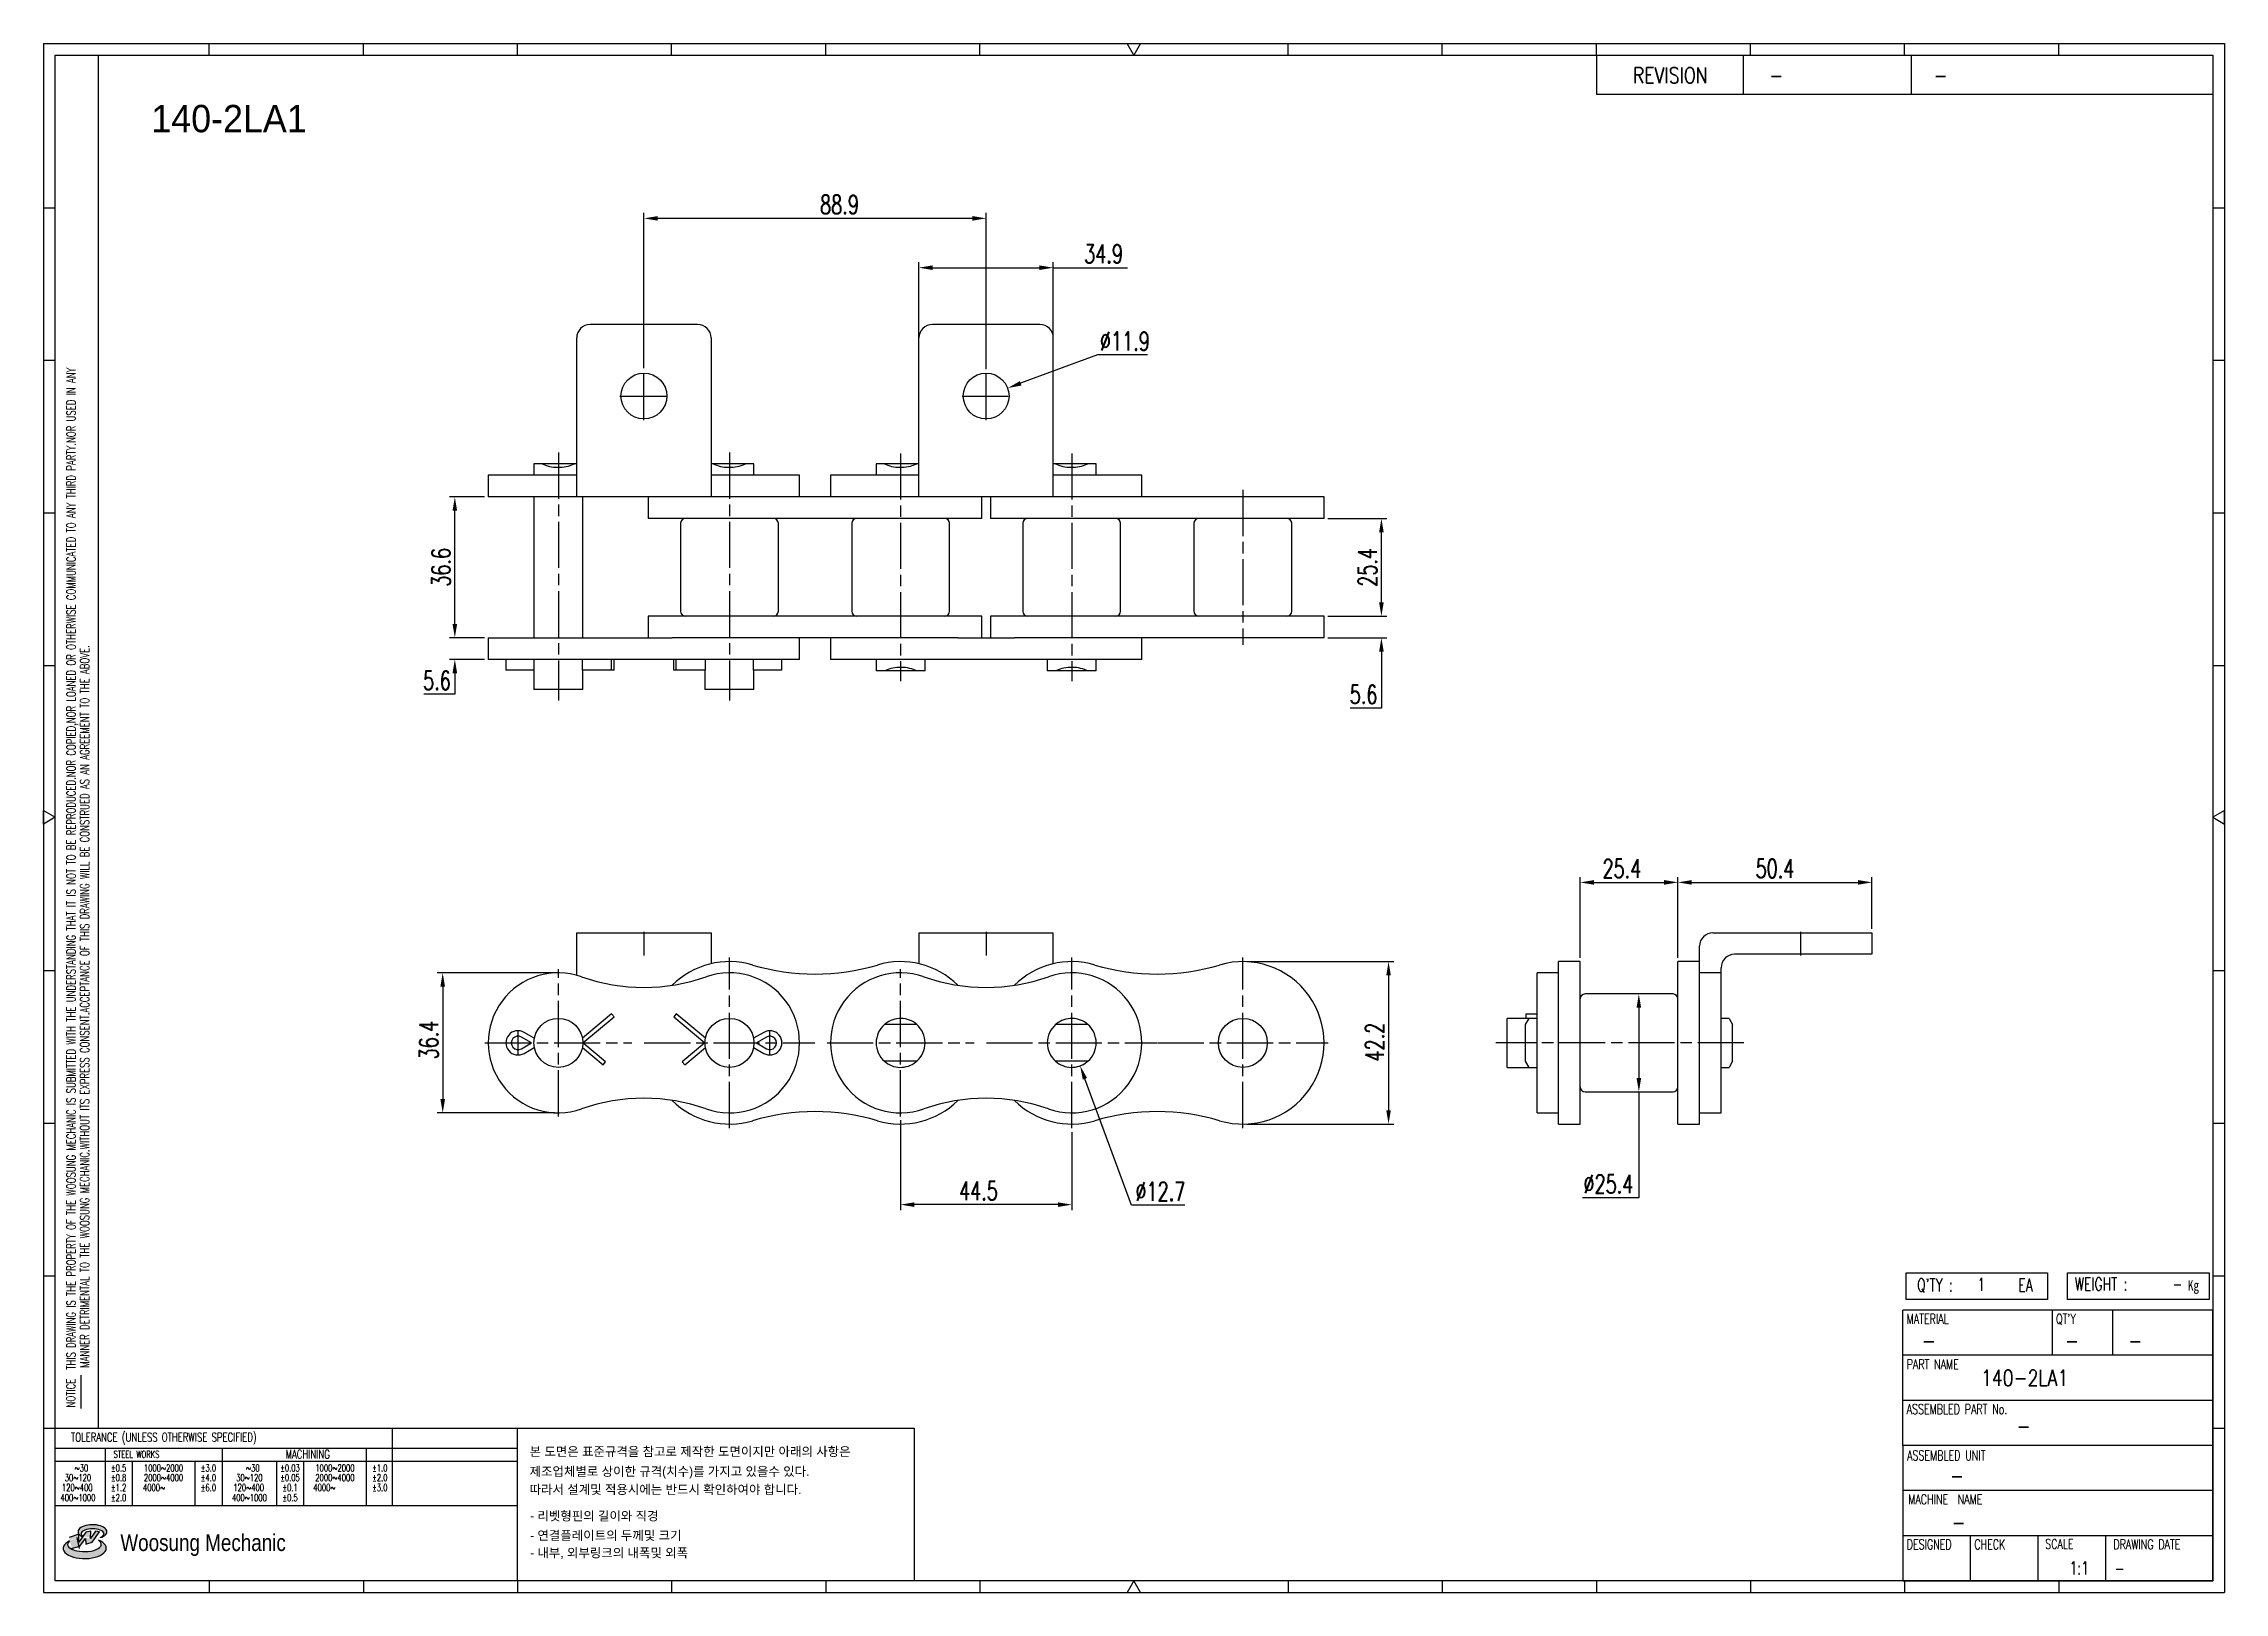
# Model space of a CAD drawing. Header units: millimetres. Extents: x 2779 to 3345, y -1054 to -652.
import ezdxf
from ezdxf.enums import TextEntityAlignment as Align

# ---------------------------------------------------------------- set-up
doc = ezdxf.new("R2010")
doc.units = ezdxf.units.MM
doc.linetypes.add('AM_ISO08W050', pattern=[18, 12, -1.5, 3, -1.5])
doc.layers.get('Defpoints').update_dxf_attribs({"color": 80})
doc.layers.add('CL2', color=4, linetype='AM_ISO08W050', lineweight=25)
for name, color, linetype in [('S-DIM', 7, 'Continuous'), ('TITLE', 7, 'Continuous'), ('도면레이아웃', 7, 'Continuous')]:
    doc.layers.add(name, color=color, linetype=linetype)
doc.styles.add('HAN', font='ROMANS.shx', dxfattribs={"width": 0.7, "bigfont": 'whgtxt.shx'})
doc.styles.add('HKD_ST2', font='romans.shx', dxfattribs={"width": 0.7, "height": 4, "bigfont": '@extfont2.shx'})
doc.styles.add('HSG', font='SIMPLEX.shx', dxfattribs={"width": 0.7, "bigfont": 'HSG.shx'})
doc.styles.add('MtXpl_', font='Gulim.ttf')
doc.styles.add('SLDTEXTSTYLE4', font='arial.ttf', dxfattribs={"width": 0.8})
doc.dimstyles.new('AP2', dxfattribs={"dimscale": 2, "dimtxt": 2.4, "dimasz": 1.8, "dimexe": 0.7, "dimexo": 0.5, "dimgap": 0.6, "dimtad": 1, "dimtoh": 1, "dimdec": 1, "dimrnd": 0.01, "dimzin": 9, "dimdsep": 46, "dimtxsty": 'HSG', "dimcen": 0, "dimclrd": 251, "dimclre": 251, "dimclrt": 60, "dimazin": 2, "dimtp": 1, "dimtm": 1, "dimtfac": 0.5, "dimtdec": 1, "dimtofl": 0, "dimtmove": 0, "dimatfit": 3, "dimfxl": 0, "dimtvp": 1, "dimtolj": 2, "dimlwd": -1, "dimlwe": -1, "dimarcsym": 0})

msp = doc.modelspace()

# ---------------------------------------------------------------- texts
at = {"color": 254, "style": 'MtXpl_'}
msp.add_text('140-2LA1', height=7.112, dxfattribs=at).set_placement((2806.95, -674.54))
at = {"style": 'HAN', "width": 0.8}
msp.add_text('140-2LA1', height=4.104, dxfattribs=at).set_placement((3282.23, -1000.17))
at = {"color": 140, "style": 'MtXpl_'}
for s, p in [('본 도면은 표준규격을 참고로 제작한 도면이지만 아래의 사항은', (2905.2, -1018.43)), ('제조업체별로 상이한 규격(치수)를 가지고 있을수 있다.', (2905.2, -1023.59)), ('따라서 설계및 적용시에는 반드시 확인하여야 합니다.', (2905.2, -1028.29)), ('- 리벳형핀의 길이와 직경', (2905.33, -1035.17)), ('- 연결플레이트의 두께및 크기', (2905.33, -1040.22)), ('- 내부, 외부링크의 내폭및 외폭', (2905.33, -1044.75))]:
    msp.add_text(s, height=2.3708, dxfattribs=at).set_placement(p)

# ---------------------------------------------------------------- blocks, each defined once
blk = doc.blocks.new('MAST')
at = {"layer": '도면레이아웃'}
h = blk.add_hatch(color=10, dxfattribs=at)
h.paths.add_polyline_path([(1.544, 35.177), (1.554, 34.966), (1.779, 35.034), (2.054, 35.422), (1.908, 35.446), (1.728, 35.167), (1.741, 35.439), (1.547, 35.405), (1.292, 35.041), (1.295, 35.33), (0.943, 35.208), (1.03, 34.8), (1.336, 34.885)])
edge = h.paths.add_edge_path()
edge.add_ellipse((1.795, 35.421), major_axis=(-0.53, 0), ratio=0.487785, start_angle=122.36065, end_angle=403.39574)
edge.add_line((1.411, 35.244), (1.419, 35.261))
edge.add_ellipse((1.798, 35.344), major_axis=(-0.423, 0), ratio=0.444396, start_angle=131.58977, end_angle=386.19408, ccw=False)
edge = h.paths.add_edge_path()
edge.add_ellipse((1.512, 34.815), major_axis=(-0.793, 0), ratio=0.480113, start_angle=314.67633, end_angle=590.85213)
edge.add_ellipse((1.501, 34.958), major_axis=(-0.62, 0), ratio=0.43311, start_angle=331.7024, end_angle=574.42495, ccw=False)
at = {"color": 140}
for p, q in [((0, 90.118), (80.15, 90.118)), ((0, 90.118), (0, 33.191)), ((80.15, 90.118), (80.15, 33.191)), ((57.068, 89.693), (57.068, 88.246)), ((62.47, 89.693), (62.47, 88.246)), ((68.635, 89.693), (68.635, 88.246)), ((79.725, 88.246), (57.068, 88.246)), ((68.449, 43.961), (68.449, 44.936)), ((68.449, 44.936), (73.654, 44.936)), ((73.654, 44.936), (73.654, 43.961)), ((74.39, 43.961), (74.39, 44.936)), ((74.39, 44.936), (79.595, 44.936)), ((79.595, 44.936), (79.595, 43.961)), ((68.336, 38.59), (68.336, 43.563)), ((79.725, 43.563), (68.336, 43.563)), ((73.654, 43.961), (68.449, 43.961)), ((73.827, 43.563), (73.827, 41.905)), ((79.595, 43.961), (74.39, 43.961)), ((76.037, 43.563), (76.037, 41.905)), ((79.725, 38.59), (79.725, 43.563)), ((79.725, 41.905), (68.336, 41.905)), ((79.725, 40.248), (68.336, 40.248)), ((68.336, 38.59), (68.336, 33.616)), ((79.725, 38.59), (68.336, 38.59)), ((79.725, 33.616), (79.725, 38.59)), ((79.725, 36.932), (68.336, 36.932)), ((79.725, 35.274), (68.336, 35.274)), ((70.822, 33.616), (70.822, 35.274)), ((73.309, 33.616), (73.309, 35.274)), ((75.796, 33.616), (75.796, 35.274)), ((0, 33.191), (80.15, 33.191)), ((68.336, 33.616), (79.725, 33.616))]:
    blk.add_line(p, q, dxfattribs=at)
for p, q in [((6.089, 89.693), (6.089, 90.118)), ((11.753, 89.693), (11.753, 90.118)), ((17.418, 89.693), (17.418, 90.118)), ((23.082, 89.693), (23.082, 90.118)), ((28.746, 89.693), (28.746, 90.118)), ((34.411, 89.693), (34.411, 90.118)), ((45.739, 89.693), (45.739, 90.118)), ((51.404, 89.693), (51.404, 90.118)), ((57.068, 89.693), (57.068, 90.118)), ((62.732, 89.693), (62.732, 90.118)), ((68.397, 89.693), (68.397, 90.118)), ((74.061, 89.693), (74.061, 90.118)), ((0, 84.085), (0.425, 84.085)), ((79.725, 84.085), (80.15, 84.085)), ((0, 78.478), (0.425, 78.478)), ((79.725, 78.478), (80.15, 78.478)), ((0, 72.87), (0.425, 72.87)), ((79.725, 72.87), (80.15, 72.87)), ((0, 67.262), (0.425, 67.262)), ((79.725, 67.262), (80.15, 67.262)), ((0, 56.047), (0.425, 56.047)), ((79.725, 56.047), (80.15, 56.047)), ((0, 50.439), (0.425, 50.439)), ((79.725, 50.439), (80.15, 50.439)), ((0, 44.832), (0.425, 44.832)), ((79.725, 44.832), (80.15, 44.832)), ((1.377, 39.947), (1.377, 41.174)), ((0, 39.224), (0.425, 39.224)), ((79.725, 39.224), (80.15, 39.224)), ((6.089, 33.616), (6.089, 33.191)), ((11.753, 33.616), (11.753, 33.191)), ((17.418, 33.616), (17.418, 33.191)), ((23.082, 33.616), (23.082, 33.191)), ((28.746, 33.616), (28.746, 33.191)), ((34.411, 33.616), (34.411, 33.191)), ((45.739, 33.616), (45.739, 33.191)), ((51.404, 33.616), (51.404, 33.191)), ((57.068, 33.616), (57.068, 33.191)), ((62.732, 33.616), (62.732, 33.191)), ((68.397, 33.616), (68.397, 33.191)), ((74.061, 33.616), (74.061, 33.191))]:
    blk.add_line(p, q)
at = {"color": 2}
for p, q in [((2.017, 39.224), (2.017, 89.693)), ((0.425, 39.224), (17.418, 39.224)), ((0.425, 38.487), (17.418, 38.487)), ((2.257, 38.487), (2.257, 36.382)), ((6.557, 38.5), (6.557, 36.382)), ((11.857, 38.487), (11.857, 36.382)), ((12.816, 39.224), (12.816, 36.382)), ((17.418, 33.616), (17.418, 39.224)), ((0.425, 38.012), (17.418, 38.012)), ((3.257, 38.012), (3.257, 36.382)), ((5.557, 38.012), (5.557, 36.382)), ((8.557, 38.012), (8.557, 36.382)), ((9.557, 38.026), (9.557, 36.382)), ((0.425, 36.382), (17.418, 36.382))]:
    blk.add_line(p, q, dxfattribs=at)
for points in [[(40.075, 89.693), (39.83, 90.118), (40.32, 90.118)], [(0.425, 61.679), (0, 61.433), (0, 61.924)], [(79.725, 61.679), (80.15, 61.433), (80.15, 61.924)], [(40.075, 33.616), (39.83, 33.191), (40.32, 33.191)]]:
    blk.add_lwpolyline(points, close=True)
at = {"color": 140}
blk.add_lwpolyline([(0.425, 89.693), (79.725, 89.693), (79.725, 33.616), (0.425, 33.616)], close=True, dxfattribs=at)
at = {"layer": '도면레이아웃'}
for p, q in [((1.295, 35.33), (0.943, 35.208)), ((1.547, 35.405), (1.292, 35.041)), ((1.292, 35.041), (1.295, 35.33)), ((1.741, 35.439), (1.547, 35.405)), ((1.908, 35.446), (1.728, 35.167)), ((1.728, 35.167), (1.741, 35.439)), ((1.779, 35.034), (2.054, 35.422)), ((2.054, 35.422), (1.908, 35.446)), ((1.03, 34.8), (1.336, 34.885)), ((1.224, 35.208), (1.311, 34.8)), ((1.224, 35.208), (1.224, 35.208)), ((1.336, 34.885), (1.544, 35.177)), ((1.419, 35.261), (1.411, 35.244)), ((1.544, 35.177), (1.554, 34.966)), ((1.554, 34.966), (1.779, 35.034))]:
    blk.add_line(p, q, dxfattribs=at)
for centre, major_axis, ratio, start_param, end_param in [((1.795, 35.421), (-0.53, 0), 0.487785, 2.135596, 7.040584), ((1.798, 35.344), (-0.423, 0), 0.444396, 2.296675, 6.740358), ((1.512, 34.815), (-0.793, 0), 0.480113, 5.492138, 10.312315), ((1.501, 34.958), (-0.62, 0), 0.43311, 5.789299, 10.025607)]:
    blk.add_ellipse(centre, major_axis=major_axis, ratio=ratio, start_param=start_param, end_param=end_param, dxfattribs=at)
for s, height, style, width, p in [('REVISION', 0.5806, 'HAN', 0.8, (58.415, 88.664)), ('-', 0.581, 'HAN', 0.8, (63.426, 88.664)), ('-', 0.581, 'HAN', 0.8, (69.468, 88.664)), ("Q'TY : ", 0.4746, 'HKD_ST2', 0.7, (68.857, 44.253)), ('1', 0.475, 'HKD_ST2', 0.7, (71.071, 44.275)), ('EA', 0.4746, 'HKD_ST2', 0.7, (72.578, 44.253)), ('WEIGHT : ', 0.4746, 'HKD_ST2', 0.7, (74.65, 44.286)), ('-', 0.581, 'HAN', 0.8, (69.029, 42.157)), ('-', 0.581, 'HAN', 0.8, (74.289, 42.157)), ('-', 0.581, 'HAN', 0.8, (76.623, 42.157)), ('-', 0.581, 'HAN', 0.8, (72.515, 39.013)), ('-', 0.581, 'HAN', 0.8, (70.067, 37.189)), ('-', 0.581, 'HAN', 0.8, (70.126, 35.48)), ('1:1', 0.4746, 'HKD_ST2', 0.7, (74.458, 33.848)), ('-', 0.475, 'HKD_ST2', 0.7, (76.112, 33.837))]:
    blk.add_text(s, height=height, dxfattribs=dict(style=style, width=width)).set_placement(p)
at = {"color": 6, "style": 'HKD_ST2', "width": 0.7}
for s, p in [(' THIS DRAWING IS THE PROPERTY OF THE WOOSUNG MECHANIC IS SUBMITTED WITH THE UNDERSTANDING THAT IT IS NOT TO BE REPRODUCED.NOR COPIED,NOR LOANED OR OTHERWISE COMMUNICATED TO ANY THIRD PARTY.NOR USED IN ANY', (1.173, 41.217)), ('MANNER DETRIMENTAL TO THE WOOSUNG MECHANIC.WITHOUT ITS EXPRESS CONSENT.ACCEPTANCE OF THIS DRAWING WILL BE CONSTRUED AS AN AGREEMENT TO THE ABOVE.', (1.672, 41.447))]:
    blk.add_text(s, height=0.326266, rotation=90, dxfattribs=at).set_placement(p)
at = {"style": 'HKD_ST2', "width": 0.7}
blk.add_text('-', height=0.475, dxfattribs=at).set_placement((78.613, 44.286), align=Align.RIGHT)
at = {"color": 254, "style": 'HKD_ST2', "width": 0.7}
for s, height, p in [('MATERIAL', 0.3651, (68.474, 43.425)), ("QT'Y", 0.3651, (73.965, 43.425)), ('PART NAME', 0.3651, (68.474, 41.756)), ('ASSEMBLED PART No.', 0.36511, (68.474, 40.109)), ('ASSEMBLED UNIT', 0.36511, (68.49, 38.408)), ('MACHINE  NAME', 0.36511, (68.532, 36.794)), ('DESIGNED', 0.3651, (68.474, 35.136)), ('CHECK', 0.3651, (70.961, 35.136)), ('SCALE', 0.3651, (73.566, 35.153)), ('DRAWING DATE', 0.36511, (76.071, 35.141))]:
    blk.add_text(s, height=height, dxfattribs=at).set_placement(p, align=Align.TOP_LEFT)
at = {"style": 'HKD_ST2', "width": 0.7}
blk.add_text('NOTICE', height=0.3263, rotation=90, dxfattribs=at).set_placement((1.163, 39.988))
blk.add_text('TOLERANCE (UNLESS OTHERWISE SPECIFIED)', height=0.32627, dxfattribs=at).set_placement((4.417, 38.896), align=Align.MIDDLE_CENTER)
at = {"color": 4, "style": 'HKD_ST2', "width": 0.7}
for s, height, p in [('%%12630', 0.261, (1.389, 37.762)), ('1000%%1262000', 0.26101, (4.407, 37.762)), ('%%12630', 0.261, (7.689, 37.762)), ('1000%%1262000', 0.26101, (10.707, 37.762)), ('120%%126400', 0.26101, (1.237, 37.045)), ('30%%126120', 0.261, (1.263, 37.411)), ('4000%%126', 0.261, (4.061, 37.045)), ('2000%%1264000', 0.26101, (4.407, 37.411)), ('120%%126400', 0.26101, (7.537, 37.045)), ('30%%126120', 0.261, (7.563, 37.411)), ('4000%%126', 0.261, (10.321, 37.045)), ('2000%%1264000', 0.26101, (10.707, 37.411)), ('400%%1261000', 0.26101, (1.263, 36.67)), ('400%%1261000', 0.26101, (7.563, 36.67))]:
    blk.add_text(s, height=height, dxfattribs=at).set_placement(p, align=Align.MIDDLE_CENTER)
for s, height, p in [('%%P0.5', 0.261, (2.757, 37.762)), ('STEEL WORKS', 0.26101, (3.416, 38.268)), ('%%P3.0', 0.261, (6.057, 37.762)), ('%%P0.03', 0.261, (9.057, 37.762)), ('MACHINING', 0.3263, (9.707, 38.27)), ('%%P1.0', 0.261, (12.357, 37.762)), ('%%P0.8', 0.261, (2.757, 37.411)), ('%%P1.2', 0.261, (2.757, 37.045)), ('%%P4.0', 0.261, (6.057, 37.411)), ('%%P6.0', 0.261, (6.057, 37.045)), ('%%P0.05', 0.261, (9.057, 37.411)), ('%%P0.1', 0.261, (9.057, 37.045)), ('%%P2.0', 0.261, (12.357, 37.411)), ('%%P3.0', 0.261, (12.357, 37.045)), ('%%P2.0', 0.261, (2.757, 36.67)), ('%%P0.5', 0.261, (9.057, 36.67))]:
    blk.add_text(s, height=height, dxfattribs=at).set_placement(p, align=Align.MIDDLE)
at = {"color": 1, "style": 'SLDTEXTSTYLE4', "width": 0.8}
blk.add_text('Woosung Mechanic', height=0.61957, dxfattribs=at).set_placement((2.822, 34.711))
at = {"layer": 'TITLE', "width": 0.8}
blk.add_text('Kg', height=0.3789, dxfattribs=at).set_placement((78.807, 44.286))
blk = doc.blocks.new('*D2')
at = {"layer": 'Defpoints', "color": 0, "transparency": 16777216}
for p in [(3111.57, -800.26), (3126.47, -800.26), (3111.57, -805.86)]:
    blk.add_point(p, dxfattribs=at)
at = {"layer": 'S-DIM', "color": 251, "linetype": 'ByBlock', "transparency": 16777216}
for p, q in [((3126.47, -796.66), (3126.47, -793.06)), ((3112.57, -800.26), (3127.87, -800.26)), ((3112.57, -805.86), (3127.87, -805.86)), ((3126.47, -809.46), (3126.47, -824.17)), ((3126.47, -824.17), (3118.39, -824.17))]:
    blk.add_line(p, q, dxfattribs=at)
at = {"layer": 'S-DIM', "color": 251, "transparency": 16777216}
for points in [[(3125.87, -796.66), (3127.07, -796.66), (3126.47, -800.26)], [(3125.87, -809.46), (3127.07, -809.46), (3126.47, -805.86)]]:
    blk.add_solid(points, dxfattribs=at)
at = {"layer": 'S-DIM', "color": 60, "transparency": 16777216, "insert": (3121.83, -820.57), "char_height": 4.8, "attachment_point": 5, "style": 'HSG'}
blk.add_mtext('\\A2;5.6', dxfattribs=at)
blk = doc.blocks.new('*D3')
at = {"layer": 'Defpoints', "color": 0, "transparency": 16777216}
for p in [(3111.57, -774.86), (3126.47, -774.86), (3111.57, -800.26)]:
    blk.add_point(p, dxfattribs=at)
at = {"layer": 'S-DIM', "color": 251, "linetype": 'ByBlock', "transparency": 16777216}
for p, q in [((3112.57, -774.86), (3127.87, -774.86)), ((3126.47, -796.66), (3126.47, -778.46)), ((3112.57, -800.26), (3127.87, -800.26))]:
    blk.add_line(p, q, dxfattribs=at)
at = {"layer": 'S-DIM', "color": 251, "transparency": 16777216}
for points in [[(3125.87, -778.46), (3127.07, -778.46), (3126.47, -774.86)], [(3125.87, -796.66), (3127.07, -796.66), (3126.47, -800.26)]]:
    blk.add_solid(points, dxfattribs=at)
at = {"layer": 'S-DIM', "color": 60, "transparency": 16777216, "insert": (3122.87, -787.56), "char_height": 4.8, "attachment_point": 5, "rotation": 90, "style": 'HSG'}
blk.add_mtext('\\A2;25.4', dxfattribs=at)
blk = doc.blocks.new('*D4')
at = {"layer": 'Defpoints', "color": 0, "transparency": 16777216}
for p in [(2934.89, -696.91), (2934.89, -736.81), (3023.79, -737.11)]:
    blk.add_point(p, dxfattribs=at)
at = {"layer": 'S-DIM', "color": 251, "linetype": 'ByBlock', "transparency": 16777216}
for p, q in [((2934.89, -735.81), (2934.89, -695.51)), ((3023.79, -736.11), (3023.79, -695.51)), ((3020.19, -696.91), (2938.49, -696.91))]:
    blk.add_line(p, q, dxfattribs=at)
at = {"layer": 'S-DIM', "color": 251, "transparency": 16777216}
for points in [[(2938.49, -696.31), (2938.49, -697.51), (2934.89, -696.91)], [(3020.19, -696.31), (3020.19, -697.51), (3023.79, -696.91)]]:
    blk.add_solid(points, dxfattribs=at)
at = {"layer": 'S-DIM', "color": 60, "transparency": 16777216, "insert": (2985.7, -693.31), "char_height": 4.8, "attachment_point": 5, "style": 'HSG'}
blk.add_mtext('\\A2;88.9', dxfattribs=at)
blk = doc.blocks.new('*D5')
at = {"layer": 'Defpoints', "color": 0, "transparency": 16777216}
for p in [(3041.24, -709.72), (3006.34, -731.33), (3041.24, -731.33)]:
    blk.add_point(p, dxfattribs=at)
at = {"layer": 'S-DIM', "color": 251, "linetype": 'ByBlock', "transparency": 16777216}
for p, q in [((3006.34, -730.33), (3006.34, -708.32)), ((3009.94, -709.72), (3037.64, -709.72)), ((3041.24, -730.33), (3041.24, -708.32)), ((3041.24, -709.72), (3060.54, -709.72))]:
    blk.add_line(p, q, dxfattribs=at)
at = {"layer": 'S-DIM', "color": 251, "transparency": 16777216}
for points in [[(3009.94, -709.12), (3009.94, -710.32), (3006.34, -709.72)], [(3037.64, -709.12), (3037.64, -710.32), (3041.24, -709.72)]]:
    blk.add_solid(points, dxfattribs=at)
at = {"layer": 'S-DIM', "color": 60, "transparency": 16777216, "insert": (3054.3, -706.12), "char_height": 4.8, "attachment_point": 5, "style": 'HSG'}
blk.add_mtext('\\A2;34.9', dxfattribs=at)
blk = doc.blocks.new('*D6')
at = {"layer": 'Defpoints', "color": 0, "transparency": 16777216}
for p in [(3029.38, -741), (3018.21, -745.12)]:
    blk.add_point(p, dxfattribs=at)
at = {"layer": 'S-DIM', "color": 251, "linetype": 'ByBlock', "transparency": 16777216}
for p, q in [((3052.7, -732.4), (3032.75, -739.76)), ((3065.74, -732.4), (3052.7, -732.4))]:
    blk.add_line(p, q, dxfattribs=at)
at = {"layer": 'S-DIM', "color": 251, "transparency": 16777216}
blk.add_solid([(3032.55, -739.19), (3032.96, -740.32), (3029.38, -741)], dxfattribs=at)
at = {"layer": 'S-DIM', "color": 60, "transparency": 16777216, "insert": (3059.82, -728.8), "char_height": 4.8, "attachment_point": 5, "style": 'HSG'}
blk.add_mtext('\\A2;∅11.9', dxfattribs=at)
blk = doc.blocks.new('*D7')
at = {"layer": 'Defpoints', "color": 0, "transparency": 16777216}
for p in [(2885.78, -805.86), (2894.47, -805.86), (2894.47, -811.46)]:
    blk.add_point(p, dxfattribs=at)
at = {"layer": 'S-DIM', "color": 251, "linetype": 'ByBlock', "transparency": 16777216}
for p, q in [((2885.78, -802.26), (2885.78, -798.66)), ((2893.47, -805.86), (2884.38, -805.86)), ((2893.47, -811.46), (2884.38, -811.46)), ((2885.78, -815.06), (2885.78, -820.55)), ((2885.78, -820.55), (2877.7, -820.55))]:
    blk.add_line(p, q, dxfattribs=at)
at = {"layer": 'S-DIM', "color": 251, "transparency": 16777216}
for points in [[(2885.18, -802.26), (2886.38, -802.26), (2885.78, -805.86)], [(2885.18, -815.06), (2886.38, -815.06), (2885.78, -811.46)]]:
    blk.add_solid(points, dxfattribs=at)
at = {"layer": 'S-DIM', "color": 60, "transparency": 16777216, "insert": (2881.14, -816.95), "char_height": 4.8, "attachment_point": 5, "style": 'HSG'}
blk.add_mtext('\\A2;5.6', dxfattribs=at)
blk = doc.blocks.new('*D8')
at = {"layer": 'Defpoints', "color": 0, "transparency": 16777216}
for p in [(2885.78, -769.26), (2894.47, -769.26), (2894.47, -805.86)]:
    blk.add_point(p, dxfattribs=at)
at = {"layer": 'S-DIM', "color": 251, "linetype": 'ByBlock', "transparency": 16777216}
for p, q in [((2893.47, -769.26), (2884.38, -769.26)), ((2885.78, -802.26), (2885.78, -772.86)), ((2893.47, -805.86), (2884.38, -805.86))]:
    blk.add_line(p, q, dxfattribs=at)
at = {"layer": 'S-DIM', "color": 251, "transparency": 16777216}
for points in [[(2885.18, -772.86), (2886.38, -772.86), (2885.78, -769.26)], [(2885.18, -802.26), (2886.38, -802.26), (2885.78, -805.86)]]:
    blk.add_solid(points, dxfattribs=at)
at = {"layer": 'S-DIM', "color": 60, "transparency": 16777216, "insert": (2882.18, -787.56), "char_height": 4.8, "attachment_point": 5, "rotation": 90, "style": 'HSG'}
blk.add_mtext('\\A2;36.6', dxfattribs=at)
blk = doc.blocks.new('*D9')
at = {"layer": 'Defpoints', "color": 0, "transparency": 16777216}
for p in [(2912.67, -892.89), (2882.63, -929.29), (2912.67, -929.29)]:
    blk.add_point(p, dxfattribs=at)
at = {"layer": 'S-DIM', "color": 251, "linetype": 'ByBlock', "transparency": 16777216}
for p, q in [((2911.67, -892.89), (2881.23, -892.89)), ((2882.63, -896.49), (2882.63, -925.69)), ((2911.67, -929.29), (2881.23, -929.29))]:
    blk.add_line(p, q, dxfattribs=at)
at = {"layer": 'S-DIM', "color": 251, "transparency": 16777216}
for points in [[(2882.03, -896.49), (2883.23, -896.49), (2882.63, -892.89)], [(2882.03, -925.69), (2883.23, -925.69), (2882.63, -929.29)]]:
    blk.add_solid(points, dxfattribs=at)
at = {"layer": 'S-DIM', "color": 60, "transparency": 16777216, "insert": (2879.03, -910.36), "char_height": 4.8, "attachment_point": 5, "rotation": 90, "style": 'HSG'}
blk.add_mtext('\\A2;36.4', dxfattribs=at)
blk = doc.blocks.new('*D10')
at = {"layer": 'Defpoints', "color": 0, "transparency": 16777216}
for p in [(3090.47, -889.99), (3090.47, -932.19), (3128.32, -932.19)]:
    blk.add_point(p, dxfattribs=at)
at = {"layer": 'S-DIM', "color": 251, "linetype": 'ByBlock', "transparency": 16777216}
for p, q in [((3091.47, -889.99), (3129.72, -889.99)), ((3128.32, -893.59), (3128.32, -928.59)), ((3091.47, -932.19), (3129.72, -932.19))]:
    blk.add_line(p, q, dxfattribs=at)
at = {"layer": 'S-DIM', "color": 251, "transparency": 16777216}
for points in [[(3127.72, -893.59), (3128.92, -893.59), (3128.32, -889.99)], [(3127.72, -928.59), (3128.92, -928.59), (3128.32, -932.19)]]:
    blk.add_solid(points, dxfattribs=at)
at = {"layer": 'S-DIM', "color": 60, "transparency": 16777216, "insert": (3124.72, -910.91), "char_height": 4.8, "attachment_point": 5, "rotation": 90, "style": 'HSG'}
blk.add_mtext('\\A2;42.2', dxfattribs=at)
blk = doc.blocks.new('*D11')
at = {"layer": 'Defpoints', "color": 0, "transparency": 16777216}
for p in [(3001.57, -930.2), (3046.02, -933.25), (3001.57, -953.12)]:
    blk.add_point(p, dxfattribs=at)
at = {"layer": 'S-DIM', "color": 251, "linetype": 'ByBlock', "transparency": 16777216}
for p, q in [((3001.57, -931.2), (3001.57, -954.52)), ((3046.02, -934.25), (3046.02, -954.52)), ((3042.42, -953.12), (3005.17, -953.12))]:
    blk.add_line(p, q, dxfattribs=at)
at = {"layer": 'S-DIM', "color": 251, "transparency": 16777216}
for points in [[(3005.17, -952.52), (3005.17, -953.72), (3001.57, -953.12)], [(3042.42, -952.52), (3042.42, -953.72), (3046.02, -953.12)]]:
    blk.add_solid(points, dxfattribs=at)
at = {"layer": 'S-DIM', "color": 60, "transparency": 16777216, "insert": (3021.79, -949.52), "char_height": 4.8, "attachment_point": 5, "style": 'HSG'}
blk.add_mtext('\\A2;44.5', dxfattribs=at)
blk = doc.blocks.new('*D12')
at = {"layer": 'Defpoints', "color": 0, "transparency": 16777216}
for p in [(3043.83, -905.13), (3048.21, -917.06)]:
    blk.add_point(p, dxfattribs=at)
at = {"layer": 'S-DIM', "color": 251, "linetype": 'ByBlock', "transparency": 16777216}
for p, q in [((3061.53, -953.29), (3049.46, -920.44)), ((3075.37, -953.29), (3061.53, -953.29))]:
    blk.add_line(p, q, dxfattribs=at)
blk.add_arc((3046.02, -911.09), 6.35, 277.5648, 302.3938, dxfattribs=at)
at = {"layer": 'S-DIM', "color": 251, "transparency": 16777216}
blk.add_solid([(3050.02, -920.23), (3048.89, -920.64), (3048.21, -917.06)], dxfattribs=at)
at = {"layer": 'S-DIM', "color": 60, "transparency": 16777216, "insert": (3069.05, -949.69), "char_height": 4.8, "attachment_point": 5, "style": 'HSG'}
blk.add_mtext('\\A2;∅12.7', dxfattribs=at)
blk = doc.blocks.new('*D13')
at = {"layer": 'Defpoints', "color": 0, "transparency": 16777216}
for p in [(3203.5, -869.41), (3178.1, -889.99), (3203.5, -889.99)]:
    blk.add_point(p, dxfattribs=at)
at = {"layer": 'S-DIM', "color": 251, "linetype": 'ByBlock', "transparency": 16777216}
for p, q in [((3178.1, -888.99), (3178.1, -868.01)), ((3181.7, -869.41), (3199.9, -869.41)), ((3203.5, -888.99), (3203.5, -868.01))]:
    blk.add_line(p, q, dxfattribs=at)
at = {"layer": 'S-DIM', "color": 251, "transparency": 16777216}
for points in [[(3181.7, -868.81), (3181.7, -870.01), (3178.1, -869.41)], [(3199.9, -868.81), (3199.9, -870.01), (3203.5, -869.41)]]:
    blk.add_solid(points, dxfattribs=at)
at = {"layer": 'S-DIM', "color": 60, "transparency": 16777216, "insert": (3188.93, -865.81), "char_height": 4.8, "attachment_point": 5, "style": 'HSG'}
blk.add_mtext('\\A2;25.4', dxfattribs=at)
blk = doc.blocks.new('*D14')
at = {"layer": 'Defpoints', "color": 0, "transparency": 16777216}
for p in [(3253.9, -869.41), (3253.9, -882.49), (3203.5, -889.99)]:
    blk.add_point(p, dxfattribs=at)
at = {"layer": 'S-DIM', "color": 251, "linetype": 'ByBlock', "transparency": 16777216}
for p, q in [((3203.5, -888.99), (3203.5, -868.01)), ((3207.1, -869.41), (3250.3, -869.41)), ((3253.9, -881.49), (3253.9, -868.01))]:
    blk.add_line(p, q, dxfattribs=at)
at = {"layer": 'S-DIM', "color": 251, "transparency": 16777216}
for points in [[(3207.1, -868.81), (3207.1, -870.01), (3203.5, -869.41)], [(3250.3, -868.81), (3250.3, -870.01), (3253.9, -869.41)]]:
    blk.add_solid(points, dxfattribs=at)
at = {"layer": 'S-DIM', "color": 60, "transparency": 16777216, "insert": (3228.7, -865.81), "char_height": 4.8, "attachment_point": 5, "style": 'HSG'}
blk.add_mtext('\\A2;50.4', dxfattribs=at)
blk = doc.blocks.new('*D15')
at = {"layer": 'Defpoints', "color": 0, "transparency": 16777216}
for p in [(3193.44, -898.39), (3190.8, -923.79), (3193.34, -923.79)]:
    blk.add_point(p, dxfattribs=at)
at = {"layer": 'S-DIM', "color": 251, "linetype": 'ByBlock', "transparency": 16777216}
for p, q in [((3192.44, -898.39), (3191.94, -898.39)), ((3193.34, -901.99), (3193.34, -920.19)), ((3191.8, -923.79), (3194.74, -923.79)), ((3193.34, -923.79), (3193.34, -951.36)), ((3193.34, -951.36), (3178.7, -951.36))]:
    blk.add_line(p, q, dxfattribs=at)
at = {"layer": 'S-DIM', "color": 251, "transparency": 16777216}
for points in [[(3192.74, -901.99), (3193.94, -901.99), (3193.34, -898.39)], [(3192.74, -920.19), (3193.94, -920.19), (3193.34, -923.79)]]:
    blk.add_solid(points, dxfattribs=at)
at = {"layer": 'S-DIM', "color": 60, "transparency": 16777216, "insert": (3185.42, -947.76), "char_height": 4.8, "attachment_point": 5, "style": 'HSG'}
blk.add_mtext('\\A2;%%c25.4', dxfattribs=at)

# ---------------------------------------------------------------- dimensions: what is measured, and where the dimension line sits
at = {"layer": 'S-DIM'}
for base, p1, p2, picture, middle in [((2934.89, -696.91), (3023.79, -737.11), (2934.89, -736.81), '*D4', (2985.7, -696.91)), ((3041.24, -709.72), (3006.34, -731.33), (3041.24, -731.33), '*D5', (3054.3, -709.72)), ((3203.5, -869.41), (3178.1, -889.99), (3203.5, -889.99), '*D13', (3188.93, -869.41)), ((3001.56988516, -953.12029085), (3046.01988516, -933.24697282), (3001.56988516, -930.20197282), '*D11', (3021.79472159, -953.12029085))]:
    dim = msp.add_linear_dim(base=base, p1=p1, p2=p2, dimstyle='AP2', dxfattribs=at)
    dim.commit()
    dim.dimension.update_dxf_attribs({"geometry": picture, "text_midpoint": middle, "dimtype": 128})
for p1, p2, picture, middle in [((3018.21, -745.12), (3029.38, -741), '*D6', (3059.82, -732.4)), ((3043.83, -905.13), (3048.21, -917.06), '*D12', (3069.05, -953.29))]:
    dim = msp.add_diameter_dim_2p(p1=p1, p2=p2, dimstyle='AP2', dxfattribs=at)
    dim.commit()
    dim.dimension.update_dxf_attribs({"geometry": picture, "text_midpoint": middle, "dimtype": 131})
for base, p1, p2, picture, middle in [((2885.78, -769.26), (2894.47, -805.86), (2894.47, -769.26), '*D8', (2882.18, -787.56)), ((3126.47, -774.86), (3111.57, -800.26), (3111.57, -774.86), '*D3', (3122.87, -787.56))]:
    dim = msp.add_linear_dim(base=base, p1=p1, p2=p2, angle=90, dimstyle='AP2', override={"dimtmove": 1}, dxfattribs=at)
    dim.commit()
    dim.dimension.update_dxf_attribs({"geometry": picture, "text_midpoint": middle})
for base, p1, p2, picture, middle in [((3126.47, -800.26), (3111.57, -805.86), (3111.57, -800.26), '*D2', (3121.83, -824.17)), ((2885.78, -805.86), (2894.47, -811.46), (2894.47, -805.86), '*D7', (2881.14, -820.55)), ((2882.63, -929.29), (2912.67, -892.89), (2912.67, -929.29), '*D9', (2882.63, -910.36)), ((3128.32, -932.19), (3090.47, -889.99), (3090.47, -932.19), '*D10', (3128.32, -910.91))]:
    dim = msp.add_linear_dim(base=base, p1=p1, p2=p2, angle=90, dimstyle='AP2', dxfattribs=at)
    dim.commit()
    dim.dimension.update_dxf_attribs({"geometry": picture, "text_midpoint": middle, "dimtype": 128})
dim = msp.add_linear_dim(base=(3253.9, -869.41), p1=(3203.5, -889.99), p2=(3253.9, -882.49), dimstyle='AP2', override={"dimtmove": 1}, dxfattribs=at)
dim.commit()
dim.dimension.update_dxf_attribs({"geometry": '*D14', "text_midpoint": (3228.7, -865.81)})
dim = msp.add_linear_dim(base=(3193.34, -923.79), p1=(3193.44, -898.39), p2=(3190.8, -923.79), angle=90, text='%%c<>', dimstyle='AP2', dxfattribs=at)
dim.commit()
dim.dimension.update_dxf_attribs({"geometry": '*D15', "text_midpoint": (3185.42, -951.36), "dimtype": 128})

# ---------------------------------------------------------------- linework, layer by layer
for p, q in [((2948.85, -724.46), (2920.93, -724.46)), ((3037.75, -724.46), (3009.83, -724.46)), ((2917.44, -769.26), (2917.44, -727.95)), ((2952.34, -727.95), (2952.34, -769.26)), ((3006.34, -769.26), (3006.34, -727.95)), ((3041.24, -769.26), (3041.24, -727.95)), ((2917.44, -763.66), (2894.47, -763.66)), ((2894.47, -763.66), (2894.47, -769.26)), ((2906.31, -760.66), (2906.31, -763.66)), ((2917.44, -760.66), (2906.31, -760.66)), ((2908.47, -760.66), (2908.9, -760.86)), ((2908.9, -760.86), (2909.36, -761.04)), ((2909.36, -761.04), (2909.84, -761.2)), ((2909.84, -761.2), (2910.35, -761.33)), ((2910.35, -761.33), (2910.87, -761.43)), ((2910.87, -761.43), (2911.41, -761.51)), ((2911.41, -761.51), (2911.96, -761.56)), ((2911.96, -761.56), (2912.51, -761.58)), ((2912.51, -761.58), (2913.07, -761.57)), ((2913.07, -761.57), (2913.62, -761.54)), ((2913.62, -761.54), (2914.16, -761.48)), ((2914.16, -761.48), (2914.7, -761.39)), ((2914.7, -761.39), (2915.21, -761.27)), ((2915.21, -761.27), (2915.71, -761.13)), ((2915.71, -761.13), (2916.19, -760.97)), ((2916.19, -760.97), (2916.63, -760.78)), ((2916.63, -760.78), (2916.87, -760.66)), ((2963.47, -760.66), (2952.34, -760.66)), ((2975.32, -763.66), (2952.34, -763.66)), ((2952.92, -760.66), (2953.35, -760.86)), ((2953.35, -760.86), (2953.81, -761.04)), ((2953.81, -761.04), (2954.29, -761.2)), ((2954.29, -761.2), (2954.8, -761.33)), ((2954.8, -761.33), (2955.32, -761.43)), ((2955.32, -761.43), (2955.86, -761.51)), ((2955.86, -761.51), (2956.41, -761.56)), ((2956.41, -761.56), (2956.96, -761.58)), ((2956.96, -761.58), (2957.52, -761.57)), ((2957.52, -761.57), (2958.07, -761.54)), ((2958.07, -761.54), (2958.61, -761.48)), ((2958.61, -761.48), (2959.15, -761.39)), ((2959.15, -761.39), (2959.66, -761.27)), ((2959.66, -761.27), (2960.16, -761.13)), ((2960.16, -761.13), (2960.64, -760.97)), ((2960.64, -760.97), (2961.08, -760.78)), ((2961.08, -760.78), (2961.32, -760.66)), ((2963.47, -763.66), (2963.47, -760.66)), ((2975.32, -769.26), (2975.32, -763.66)), ((3006.34, -763.66), (2983.37, -763.66)), ((2983.37, -763.66), (2983.37, -769.26)), ((2995.21, -760.66), (2995.21, -763.66)), ((3006.34, -760.66), (2995.21, -760.66)), ((2997.37, -760.66), (2997.8, -760.86)), ((2997.8, -760.86), (2998.26, -761.04)), ((2998.26, -761.04), (2998.74, -761.2)), ((2998.74, -761.2), (2999.25, -761.33)), ((2999.25, -761.33), (2999.77, -761.43)), ((2999.77, -761.43), (3000.31, -761.51)), ((3000.31, -761.51), (3000.86, -761.56)), ((3000.86, -761.56), (3001.41, -761.58)), ((3001.41, -761.58), (3001.97, -761.57)), ((3001.97, -761.57), (3002.52, -761.54)), ((3002.52, -761.54), (3003.06, -761.48)), ((3003.06, -761.48), (3003.6, -761.39)), ((3003.6, -761.39), (3004.11, -761.27)), ((3004.11, -761.27), (3004.61, -761.13)), ((3004.61, -761.13), (3005.09, -760.97)), ((3005.09, -760.97), (3005.53, -760.78)), ((3005.53, -760.78), (3005.77, -760.66)), ((3052.37, -760.66), (3041.24, -760.66)), ((3064.22, -763.66), (3041.24, -763.66)), ((3041.82, -760.66), (3042.25, -760.86)), ((3042.25, -760.86), (3042.71, -761.04)), ((3042.71, -761.04), (3043.19, -761.2)), ((3043.19, -761.2), (3043.7, -761.33)), ((3043.7, -761.33), (3044.22, -761.43)), ((3044.22, -761.43), (3044.76, -761.51)), ((3044.76, -761.51), (3045.31, -761.56)), ((3045.31, -761.56), (3045.86, -761.58)), ((3045.86, -761.58), (3046.42, -761.57)), ((3046.42, -761.57), (3046.97, -761.54)), ((3046.97, -761.54), (3047.51, -761.48)), ((3047.51, -761.48), (3048.05, -761.39)), ((3048.05, -761.39), (3048.56, -761.27)), ((3048.56, -761.27), (3049.06, -761.13)), ((3049.06, -761.13), (3049.54, -760.97)), ((3049.54, -760.97), (3049.98, -760.78)), ((3049.98, -760.78), (3050.22, -760.66)), ((3052.37, -763.66), (3052.37, -760.66)), ((3064.22, -769.26), (3064.22, -763.66)), ((2952.34, -769.26), (2894.47, -769.26)), ((2906.31, -769.26), (2906.31, -805.86)), ((2919.02, -805.86), (2919.02, -769.26)), ((2936.02, -769.26), (2936.02, -774.86)), ((3006.34, -769.26), (2952.34, -769.26)), ((3041.24, -769.26), (3006.34, -769.26)), ((3022.67, -774.86), (3022.67, -769.26)), ((3024.92, -769.26), (3024.92, -774.86)), ((3111.57, -769.26), (3041.24, -769.26)), ((3111.57, -774.86), (3111.57, -769.26)), ((3022.67, -774.86), (2936.02, -774.86)), ((3111.57, -774.86), (3024.92, -774.86)), ((2944.42, -776.13), (2944.42, -798.99)), ((2969.82, -798.99), (2969.82, -776.13)), ((2988.87, -776.13), (2988.87, -798.99)), ((3014.27, -798.99), (3014.27, -776.13)), ((3033.32, -776.13), (3033.32, -798.99)), ((3058.72, -798.99), (3058.72, -776.13)), ((3077.77, -776.13), (3077.77, -798.99)), ((3103.17, -798.99), (3103.17, -776.13)), ((2936.02, -800.26), (2936.02, -805.86)), ((3022.67, -800.26), (2936.02, -800.26)), ((3022.67, -805.86), (3022.67, -800.26)), ((3024.92, -800.26), (3024.92, -805.86)), ((3111.57, -800.26), (3024.92, -800.26)), ((3111.57, -805.86), (3111.57, -800.26)), ((2894.47, -805.86), (2942.24, -805.86)), ((2894.47, -805.86), (2894.47, -811.46)), ((3016.45, -805.86), (2942.24, -805.86)), ((2975.32, -811.46), (2975.32, -805.86)), ((2983.37, -805.86), (2983.37, -811.46)), ((3016.45, -805.86), (3031.14, -805.86)), ((3111.57, -805.86), (3031.14, -805.86)), ((3064.22, -811.46), (3064.22, -805.86)), ((2975.32, -811.46), (2894.47, -811.46)), ((2899.04, -811.46), (2899.04, -814.26)), ((2906.43, -814.26), (2899.04, -814.26)), ((2906.31, -814.26), (2906.31, -819.26)), ((2906.43, -814.26), (2906.43, -811.46)), ((2918.91, -814.26), (2918.91, -811.46)), ((2927.13, -814.26), (2918.91, -814.26)), ((2919.02, -819.26), (2919.02, -814.26)), ((2926.49, -814.26), (2926.49, -811.46)), ((2927.13, -814.26), (2927.13, -811.46)), ((2942.66, -814.26), (2942.66, -811.46)), ((2950.88, -814.26), (2942.66, -814.26)), ((2943.3, -814.26), (2943.3, -811.46)), ((2950.76, -814.26), (2950.76, -819.26)), ((2950.88, -814.26), (2950.88, -811.46)), ((2963.36, -814.26), (2963.36, -811.46)), ((2970.75, -814.26), (2963.36, -814.26)), ((2963.47, -819.26), (2963.47, -814.26)), ((2970.75, -814.26), (2970.75, -811.46)), ((3064.22, -811.46), (2983.37, -811.46)), ((2995.21, -811.46), (2995.21, -814.46)), ((3007.92, -814.46), (2995.21, -814.46)), ((2997.61, -814.35), (2997.37, -814.46)), ((2998.05, -814.16), (2997.61, -814.35)), ((2998.53, -813.99), (2998.05, -814.16)), ((2999.03, -813.85), (2998.53, -813.99)), ((2999.54, -813.74), (2999.03, -813.85)), ((3000.08, -813.65), (2999.54, -813.74)), ((3000.62, -813.59), (3000.08, -813.65)), ((3001.17, -813.55), (3000.62, -813.59)), ((3001.73, -813.55), (3001.17, -813.55)), ((3002.28, -813.57), (3001.73, -813.55)), ((3002.83, -813.62), (3002.28, -813.57)), ((3003.37, -813.69), (3002.83, -813.62)), ((3003.89, -813.8), (3003.37, -813.69)), ((3004.4, -813.93), (3003.89, -813.8)), ((3004.88, -814.08), (3004.4, -813.93)), ((3005.34, -814.26), (3004.88, -814.08)), ((3005.77, -814.46), (3005.34, -814.26)), ((3007.92, -814.46), (3007.92, -811.46)), ((3039.66, -811.46), (3039.66, -814.46)), ((3052.37, -814.46), (3039.66, -814.46)), ((3042.06, -814.35), (3041.82, -814.46)), ((3042.5, -814.16), (3042.06, -814.35)), ((3042.98, -813.99), (3042.5, -814.16)), ((3043.48, -813.85), (3042.98, -813.99)), ((3043.99, -813.74), (3043.48, -813.85)), ((3044.53, -813.65), (3043.99, -813.74)), ((3045.07, -813.59), (3044.53, -813.65)), ((3045.62, -813.55), (3045.07, -813.59)), ((3046.18, -813.55), (3045.62, -813.55)), ((3046.73, -813.57), (3046.18, -813.55)), ((3047.28, -813.62), (3046.73, -813.57)), ((3047.82, -813.69), (3047.28, -813.62)), ((3048.34, -813.8), (3047.82, -813.69)), ((3048.85, -813.93), (3048.34, -813.8)), ((3049.33, -814.08), (3048.85, -813.93)), ((3049.79, -814.26), (3049.33, -814.08)), ((3050.22, -814.46), (3049.79, -814.26)), ((3052.37, -814.46), (3052.37, -811.46)), ((2919.02, -819.26), (2906.31, -819.26)), ((2963.47, -819.26), (2950.76, -819.26)), ((2917.44, -893.53), (2917.44, -882.49)), ((2917.44, -882.49), (2952.34, -882.49)), ((2952.34, -882.49), (2952.34, -890.54)), ((3006.34, -882.49), (3006.34, -890.54)), ((3006.34, -882.49), (3041.24, -882.49)), ((3041.24, -890.54), (3041.24, -882.49)), ((3212.59, -882.49), (3253.9, -882.49)), ((3253.9, -882.49), (3253.9, -888.09)), ((3209.1, -889.99), (3209.1, -885.98)), ((3253.9, -888.09), (3218.19, -888.09)), ((3172.5, -892.89), (3166.9, -892.89)), ((3166.9, -929.29), (3166.9, -892.89)), ((3178.1, -889.99), (3172.5, -889.99)), ((3172.5, -932.19), (3172.5, -889.99)), ((3178.1, -932.19), (3178.1, -889.99)), ((3209.1, -889.99), (3203.5, -889.99)), ((3203.5, -932.19), (3203.5, -889.99)), ((3209.1, -932.19), (3209.1, -889.99)), ((3214.7, -892.89), (3209.1, -892.89)), ((3214.7, -929.29), (3214.7, -891.58)), ((3202.23, -898.39), (3179.37, -898.39)), ((2926.49, -903.54), (2918.91, -909.9)), ((2919.02, -911.09), (2927.13, -904.29)), ((2927.13, -904.29), (2926.49, -903.54)), ((2943.3, -903.54), (2942.66, -904.29)), ((2942.66, -904.29), (2950.76, -911.09)), ((2950.88, -909.9), (2943.3, -903.54)), ((2997.61, -906.12), (2997.37, -906.33)), ((3005.77, -906.33), (2997.37, -906.33)), ((2998.05, -905.8), (2997.61, -906.12)), ((2998.53, -905.51), (2998.05, -905.8)), ((2999.03, -905.27), (2998.53, -905.51)), ((2999.54, -905.07), (2999.03, -905.27)), ((3000.08, -904.91), (2999.54, -905.07)), ((3000.62, -904.81), (3000.08, -904.91)), ((3001.17, -904.75), (3000.62, -904.81)), ((3001.73, -904.74), (3001.17, -904.75)), ((3002.28, -904.78), (3001.73, -904.74)), ((3002.83, -904.86), (3002.28, -904.78)), ((3003.37, -905), (3002.83, -904.86)), ((3003.89, -905.18), (3003.37, -905)), ((3004.4, -905.4), (3003.89, -905.18)), ((3004.88, -905.67), (3004.4, -905.4)), ((3005.34, -905.98), (3004.88, -905.67)), ((3005.77, -906.33), (3005.34, -905.98)), ((3042.06, -906.12), (3041.82, -906.33)), ((3050.22, -906.33), (3041.82, -906.33)), ((3042.5, -905.8), (3042.06, -906.12)), ((3042.98, -905.51), (3042.5, -905.8)), ((3043.48, -905.27), (3042.98, -905.51)), ((3043.99, -905.07), (3043.48, -905.27)), ((3044.53, -904.91), (3043.99, -905.07)), ((3045.07, -904.81), (3044.53, -904.91)), ((3045.62, -904.75), (3045.07, -904.81)), ((3046.18, -904.74), (3045.62, -904.75)), ((3046.73, -904.78), (3046.18, -904.74)), ((3047.28, -904.86), (3046.73, -904.78)), ((3047.82, -905), (3047.28, -904.86)), ((3048.34, -905.18), (3047.82, -905)), ((3048.85, -905.4), (3048.34, -905.18)), ((3049.33, -905.67), (3048.85, -905.4)), ((3049.79, -905.98), (3049.33, -905.67)), ((3050.22, -906.33), (3049.79, -905.98)), ((3159.1, -917.45), (3159.1, -904.74)), ((3164.82, -904.74), (3159.1, -904.74)), ((3163.9, -906.33), (3164.82, -904.74)), ((3163.9, -915.86), (3163.9, -906.33)), ((3164.1, -903.54), (3166.9, -903.54)), ((3164.1, -904.74), (3164.1, -903.54)), ((3166.9, -904.74), (3164.82, -904.74)), ((3216.78, -904.74), (3214.7, -904.74)), ((3216.78, -904.74), (3217.7, -906.33)), ((3217.7, -915.86), (3217.7, -906.33)), ((2905.68, -911.09), (2903.06, -909.58)), ((2903.06, -912.61), (2905.68, -911.09)), ((2906.43, -909.9), (2903.76, -908.37)), ((2924.93, -916.05), (2919.02, -911.09)), ((2950.76, -911.09), (2944.86, -916.05)), ((2966.03, -908.37), (2963.36, -909.9)), ((2966.73, -909.58), (2964.11, -911.09)), ((2964.11, -911.09), (2966.73, -912.61)), ((2903.76, -913.82), (2906.43, -912.28)), ((2918.91, -912.28), (2924.3, -916.8)), ((2924.3, -916.8), (2924.93, -916.05)), ((2944.86, -916.05), (2945.49, -916.8)), ((2945.49, -916.8), (2950.88, -912.28)), ((2963.36, -912.28), (2966.03, -913.82)), ((2997.37, -915.86), (2997.8, -916.21)), ((3005.77, -915.86), (2997.37, -915.86)), ((2997.8, -916.21), (2998.26, -916.52)), ((2998.26, -916.52), (2998.74, -916.78)), ((2998.74, -916.78), (2999.25, -917.01)), ((2999.25, -917.01), (2999.77, -917.19)), ((2999.77, -917.19), (3000.31, -917.32)), ((3000.31, -917.32), (3000.86, -917.41)), ((3000.86, -917.41), (3001.41, -917.45)), ((3001.41, -917.45), (3001.97, -917.43)), ((3001.97, -917.43), (3002.52, -917.38)), ((3002.52, -917.38), (3003.06, -917.27)), ((3003.06, -917.27), (3003.6, -917.12)), ((3003.6, -917.12), (3004.11, -916.92)), ((3004.11, -916.92), (3004.61, -916.67)), ((3004.61, -916.67), (3005.09, -916.39)), ((3005.09, -916.39), (3005.53, -916.06)), ((3005.53, -916.06), (3005.77, -915.86)), ((3041.82, -915.86), (3042.25, -916.21)), ((3050.22, -915.86), (3041.82, -915.86)), ((3042.25, -916.21), (3042.71, -916.52)), ((3042.71, -916.52), (3043.19, -916.78)), ((3043.19, -916.78), (3043.7, -917.01)), ((3043.7, -917.01), (3044.22, -917.19)), ((3044.22, -917.19), (3044.76, -917.32)), ((3044.76, -917.32), (3045.31, -917.41)), ((3045.31, -917.41), (3045.86, -917.45)), ((3045.86, -917.45), (3046.42, -917.43)), ((3046.42, -917.43), (3046.97, -917.38)), ((3046.97, -917.38), (3047.51, -917.27)), ((3047.51, -917.27), (3048.05, -917.12)), ((3048.05, -917.12), (3048.56, -916.92)), ((3048.56, -916.92), (3049.06, -916.67)), ((3049.06, -916.67), (3049.54, -916.39)), ((3049.54, -916.39), (3049.98, -916.06)), ((3049.98, -916.06), (3050.22, -915.86)), ((3159.1, -917.45), (3164.82, -917.45)), ((3164.82, -917.45), (3163.9, -915.86)), ((3164.82, -917.45), (3166.9, -917.45)), ((3214.7, -917.45), (3216.78, -917.45)), ((3217.7, -915.86), (3216.78, -917.45)), ((3179.37, -923.79), (3202.23, -923.79)), ((3166.9, -929.29), (3172.5, -929.29)), ((3172.5, -932.19), (3178.1, -932.19)), ((3203.5, -932.19), (3209.1, -932.19)), ((3209.1, -929.29), (3214.7, -929.29))]:
    msp.add_line(p, q)
at = {"color": 140}
msp.add_lwpolyline([(2902.06, -1011.21), (3005.11, -1011.21), (3005.11, -1050.84), (2902.06, -1050.84)], close=True, dxfattribs=at)
for centre, radius in [((2934.89, -743.06), 5.95), ((3023.79, -743.06), 5.95), ((2912.67, -911.09), 6.36), ((2957.12, -911.09), 6.36), ((3090.47, -911.09), 6.36)]:
    msp.add_circle(centre, radius)
for centre, radius, start, end in [((2920.93, -727.95), 3.49, 90, 180), ((2948.85, -727.95), 3.49, 0, 90), ((3009.83, -727.95), 3.49, 90, 180), ((3037.75, -727.95), 3.49, 0, 90), ((2945.69, -776.13), 1.27, 90, 180), ((2968.55, -776.13), 1.27, 360, 90), ((2990.14, -776.13), 1.27, 90, 180), ((3013, -776.13), 1.27, 360, 90), ((3034.59, -776.13), 1.27, 90, 180), ((3057.45, -776.13), 1.27, 360, 90), ((3079.04, -776.13), 1.27, 90, 180), ((3101.9, -776.13), 1.27, 360, 90), ((2945.69, -798.99), 1.27, 180, 270), ((2968.55, -798.99), 1.27, 270, 0), ((2990.14, -798.99), 1.27, 180, 270), ((3013, -798.99), 1.27, 270, 0), ((3034.59, -798.99), 1.27, 180, 270), ((3057.45, -798.99), 1.27, 270, 0), ((3079.04, -798.99), 1.27, 180, 270), ((3101.9, -798.99), 1.27, 270, 0), ((3212.59, -885.98), 3.49, 90, 180), ((3218.19, -891.58), 3.49, 90, 180), ((2912.67, -911.09), 18.2, 70.6253, 289.3747), ((2934.89, -847.89), 48.79, 250.6253, 289.3747), ((2957.12, -911.09), 21.1, 73.4095, 134.8366), ((2957.12, -911.09), 18.2, 250.6253, 109.3747), ((2979.34, -836.49), 56.74, 253.4095, 286.5905), ((3001.57, -911.09), 18.2, 70.6253, 289.3747), ((3001.57, -911.09), 21.1, 45.1634, 106.5905), ((3023.79, -847.89), 48.79, 250.6253, 289.3747), ((3046.02, -911.09), 21.1, 73.4095, 134.8366), ((3046.02, -911.09), 18.2, 250.6253, 109.3747), ((3068.24, -836.49), 56.74, 253.4095, 286.5905), ((3090.47, -911.09), 21.1, 253.4095, 106.5905), ((3179.37, -899.66), 1.27, 90, 180), ((3202.23, -899.66), 1.27, 0, 90), ((3001.57, -911.09), 6.35, 131.4096, 228.5904), ((3001.57, -911.09), 6.36, 311.4096, 48.5904), ((3046.02, -911.09), 6.35, 131.4096, 228.5904), ((3046.02, -911.09), 6.36, 311.4096, 48.5904), ((2902.19, -911.09), 3.15, 60, 300), ((2902.19, -911.09), 1.75, 60, 300), ((2967.6, -911.09), 3.15, 240, 120), ((2967.6, -911.09), 1.75, 240, 120), ((3179.37, -922.52), 1.27, 180, 270), ((3202.23, -922.52), 1.27, 270, 0), ((2934.89, -974.29), 48.79, 70.6253, 109.3747), ((2957.12, -911.09), 21.1, 225.1634, 286.5905), ((2979.34, -985.69), 56.74, 73.4095, 106.5905), ((3001.57, -911.09), 21.1, 253.4095, 314.8366), ((3023.79, -974.29), 48.79, 70.6253, 109.3747), ((3046.02, -911.09), 21.1, 225.1634, 286.5905), ((3068.24, -985.69), 56.74, 73.4095, 106.5905)]:
    msp.add_arc(centre, radius, start, end)
at = {"layer": 'CL2'}
for p, q in [((2934.89, -749.31), (2934.89, -736.81)), ((3023.79, -749.31), (3023.79, -736.81)), ((2928.65, -743.06), (2941.14, -743.06)), ((3017.55, -743.06), (3030.04, -743.06)), ((2912.67, -757.73), (2912.67, -822.19)), ((2957.12, -757.73), (2957.12, -822.19)), ((3001.57, -757.97), (3001.57, -817.15)), ((3046.02, -757.97), (3046.02, -817.15)), ((3090.47, -767.43), (3090.47, -807.69)), ((2934.89, -882.21), (2934.89, -888.37)), ((3023.79, -882.21), (3023.79, -888.37)), ((3235.3, -882.21), (3235.3, -888.37)), ((2957.12, -933.25), (2957.12, -888.94)), ((3046.02, -933.25), (3046.02, -888.94)), ((3090.47, -933.25), (3090.47, -888.94)), ((2912.67, -930.2), (2912.67, -891.98)), ((3001.57, -930.2), (3001.57, -891.98)), ((2893.56, -911.09), (2931.78, -911.09)), ((2902.19, -914.4), (2902.19, -907.79)), ((2934.96, -911.09), (2979.27, -911.09)), ((2967.6, -914.4), (2967.6, -907.79)), ((2982.46, -911.09), (3020.68, -911.09)), ((3023.86, -911.09), (3068.17, -911.09)), ((3068.31, -911.09), (3112.62, -911.09)), ((3220.63, -911.09), (3156.17, -911.09))]:
    msp.add_line(p, q, dxfattribs=at)

# ---------------------------------------------------------------- block references
at = {"color": 140, "xscale": 7.067662268895369, "yscale": 7.067662268895369, "zscale": 7.067662268895369}
msp.add_blockref('MAST', (2778.96, -1288.43), dxfattribs=at)

msp.set_redraw_order([(e.dxf.handle, doc.entitydb.next_handle()) for e in msp.query("TEXT MTEXT ATTDEF DIMENSION ARC_DIMENSION")])  # texts and dimensions are drawn at this point

doc.saveas('drawing.dxf')
